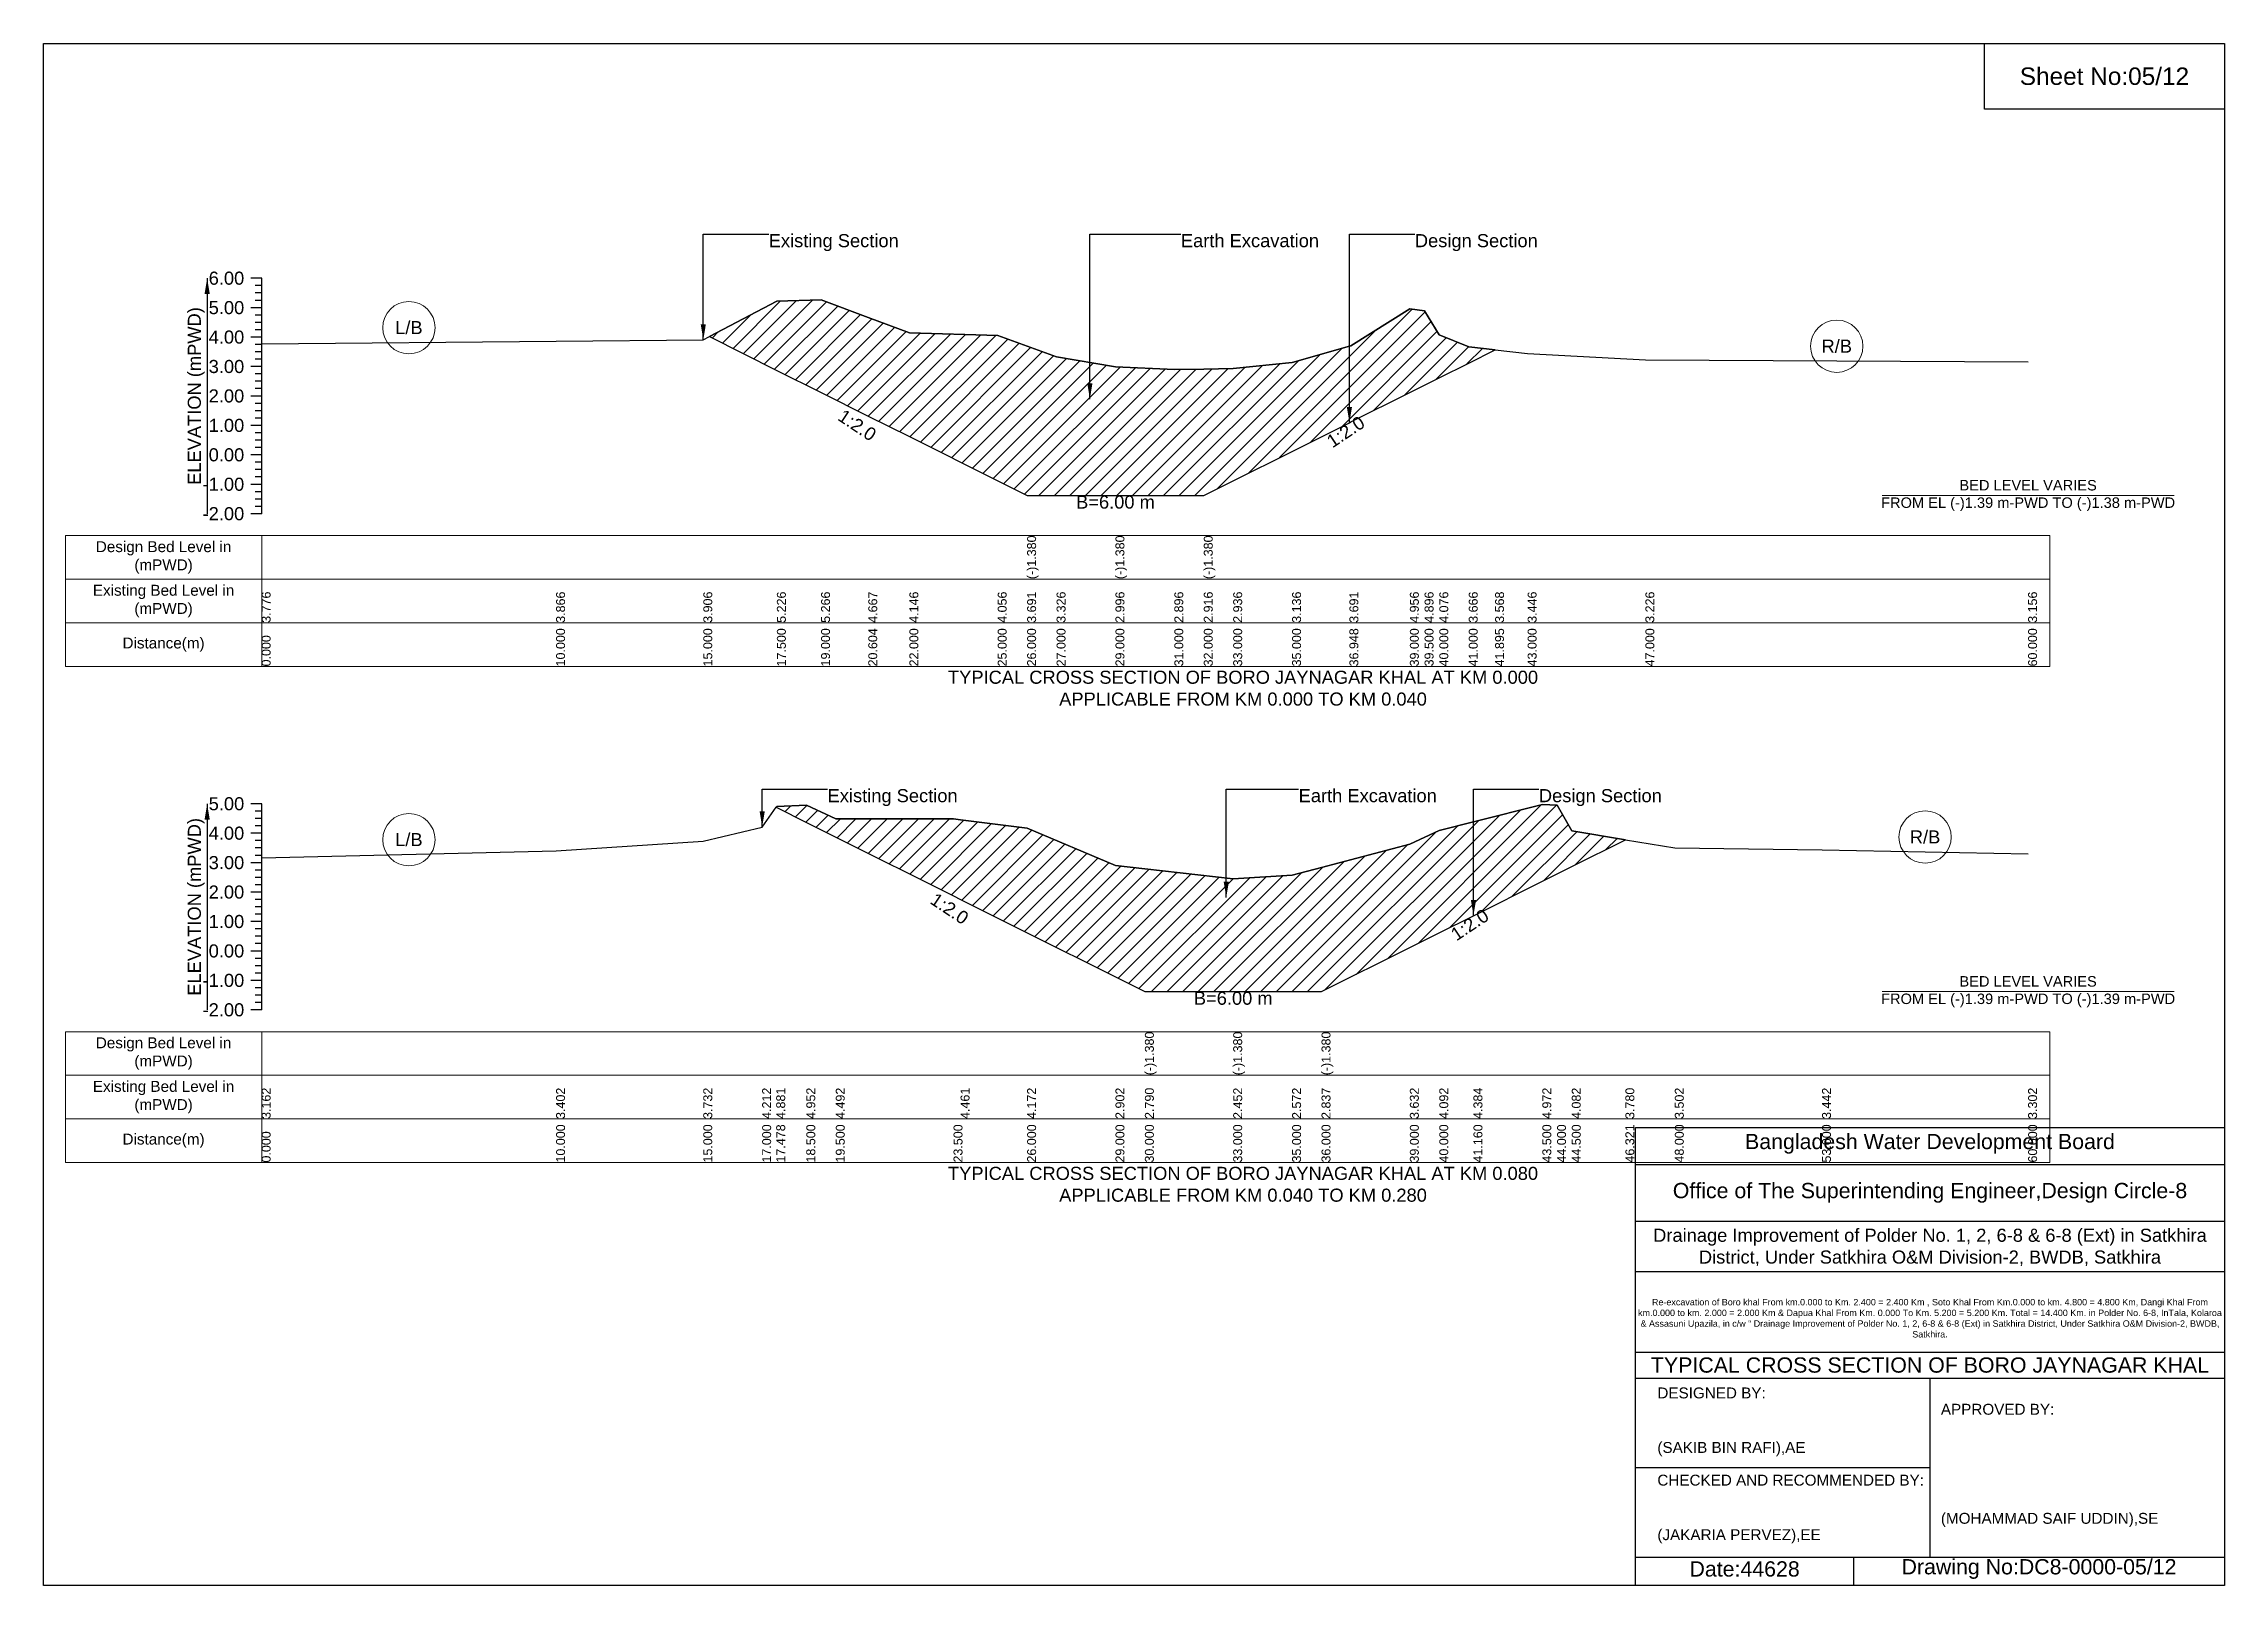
# Model space of a CAD drawing. Header units: inches. Extents: x 91000 to 268000, y -5656 to 20000.
# Drawn here: x 140000 to 148000, y -5656 to 0 of the extents above; entities that cross this region are included whole.
import ezdxf

# ---------------------------------------------------------------- set-up
doc = ezdxf.new("R2010")
doc.units = ezdxf.units.IN
doc.header["$LTSCALE"] = 7
doc.header["$MEASUREMENT"] = 0
for name, color, linetype, lineweight in [('Cross section Data Border', 7, 'Continuous', 9), ('Cross Section Labels', 7, 'Continuous', 9), ('Existing_Bed_Level for Xsection', 7, 'Continuous', 25)]:
    doc.layers.add(name, color=color, linetype=linetype, lineweight=lineweight)
doc.styles.get("Standard").update_dxf_attribs({"font": 'arial.ttf'})
doc.dimstyles.get("Standard").update_dxf_attribs({"dimtxt": 0.18, "dimasz": 0.18, "dimexe": 0.18, "dimexo": 0.0625, "dimgap": 0.09, "dimtad": 0, "dimtih": 1, "dimtoh": 1, "dimdec": 4, "dimzin": 0, "dimdsep": 46, "dimtxsty": 'Standard', "dimcen": 0.09, "dimadec": 0, "dimazin": 0, "dimtfac": 1, "dimtdec": 4, "dimtofl": 0, "dimtmove": 0, "dimatfit": 3, "dimfxl": 1, "dimtolj": 1, "dimtzin": 0, "dimarcsym": 0})

msp = doc.modelspace()

# ---------------------------------------------------------------- texts
at = {"attachment_point": 5}
for s, insert, char_height in [('Sheet No:05/12', (147560, -120), 64), ('Bangladesh Water Development Board', (146920, -4036), 56), ('Office of The Superintending Engineer,Design Circle-8', (146920, -4216), 56)]:
    msp.add_mtext(s, dxfattribs=dict(at, insert=insert, char_height=char_height))
for s, insert, char_height, width, attachment_point in [('Drainage Improvement of Polder No. 1, 2, 6-8 & 6-8 (Ext) in Satkhira District, Under Satkhira O&M Division-2, BWDB, Satkhira', (146920, -4416), 48, 2240, 5), ('Re-excavation of Boro khal From km.0.000 to Km. 2.400 = 2.400 Km , Soto Khal From Km.0.000 to km. 4.800 = 4.800 Km, Dangi Khal From km.0.000 to km. 2.000 = 2.000 Km & Dapua Khal From Km. 0.000 To Km. 5.200 = 5.200 Km. Total = 14.400 Km. in Polder No. 6-8, InTala, Kolaroa & Assasuni Upazila, in c/w “ Drainage Improvement of Polder No. 1, 2, 6-8 & 6-8 (Ext) in Satkhira District, Under Satkhira O&M Division-2, BWDB, Satkhira.', (146920, -4676), 23.565, 2160, 5), ('TYPICAL CROSS SECTION OF BORO JAYNAGAR KHAL', (146920, -4848), 56, 2240, 5), ('DESIGNED BY:^J^J^J(SAKIB BIN RAFI),AE', (145920, -5056), 40, 1120, 4), ('APPROVED BY:^J^J^J^J^J^J(MOHAMMAD SAIF UDDIN),SE', (146960, -5216), 40, 1120, 4), ('CHECKED AND RECOMMENDED BY:^J^J^J(JAKARIA PERVEZ),EE', (145920, -5376), 40, 1120, 4), ('Date:44628', (146240, -5596), 56, 1120, 5), ('Drawing No:DC8-0000-05/12', (147320, -5596), 56, 1760, 5)]:
    msp.add_mtext(s, dxfattribs=dict(insert=insert, char_height=char_height, width=width, attachment_point=attachment_point))
at = {"layer": 'Cross section Data Border', "char_height": 40, "width": 640, "attachment_point": 5}
for s, insert in [('Design Bed Level in (mPWD)', (140440, -1884.8)), ('Existing Bed Level in (mPWD)', (140440, -2044.8)), ('Distance(m)', (140440, -2204.8)), ('Design Bed Level in (mPWD)', (140440, -3704.8)), ('Existing Bed Level in (mPWD)', (140440, -3864.8)), ('Distance(m)', (140440, -4024.8))]:
    msp.add_mtext(s, dxfattribs=dict(at, insert=insert))
at = {"layer": 'Cross Section Labels'}
for s, insert, char_height, attachment_point in [('Existing Section', (142660, -698.8), 48, 1), ('Earth Excavation', (144172, -698.8), 48, 1), ('Design Section', (145030.3, -698.8), 48, 1), ('L/B', (141340, -1042.1), 48, 5), ('R/B', (146578, -1110.1), 48, 5), ('B=6.00 m', (143932, -1657.8), 48, 2), ('BED LEVEL VARIES ^JFROM EL (-)1.39 m-PWD TO (-)1.38 m-PWD', (147280, -1657.8), 38.4, 5), ('TYPICAL CROSS SECTION OF BORO JAYNAGAR KHAL AT KM 0.000^JAPPLICABLE FROM KM 0.000 TO KM 0.040', (144400, -2364.8), 48, 5), ('Existing Section', (142876, -2734.8), 48, 1), ('Earth Excavation', (144604, -2734.8), 48, 1), ('Design Section', (145485.3, -2734.8), 48, 1), ('L/B', (141340, -2920.4), 48, 5), ('R/B', (146902, -2910.6), 48, 5), ('BED LEVEL VARIES ^JFROM EL (-)1.39 m-PWD TO (-)1.39 m-PWD', (147280, -3477.9), 38.4, 5), ('B=6.00 m', (144364, -3477.9), 48, 2), ('TYPICAL CROSS SECTION OF BORO JAYNAGAR KHAL AT KM 0.080^JAPPLICABLE FROM KM 0.040 TO KM 0.280', (144400, -4184.8), 48, 5)]:
    msp.add_mtext(s, dxfattribs=dict(at, insert=insert, char_height=char_height, attachment_point=attachment_point))
at = {"layer": 'Cross Section Labels', "char_height": 48, "attachment_point": 2}
for insert, rotation in [((142998.2, -1379.9), 326.30993), ((144763.3, -1404.1), 33.69007), ((143336.8, -3153.3), 326.30993), ((145218.3, -3212.7), 33.69007)]:
    msp.add_mtext('1:2.0', dxfattribs=dict(at, insert=insert, rotation=rotation))
at = {"layer": 'Existing_Bed_Level for Xsection', "char_height": 48, "attachment_point": 6}
for s, insert in [('6.00', (140736, -860.8)), ('5.00', (140736, -968.8)), ('4.00', (140736, -1076.8)), ('3.00', (140736, -1184.8)), ('2.00', (140736, -1292.8)), ('1.00', (140736, -1400.8)), ('0.00', (140736, -1508.8)), ('-1.00', (140736, -1616.8)), ('-2.00', (140736, -1724.8)), ('5.00', (140736, -2788.8)), ('4.00', (140736, -2896.8)), ('3.00', (140736, -3004.8)), ('2.00', (140736, -3112.8)), ('1.00', (140736, -3220.8)), ('0.00', (140736, -3328.8)), ('-1.00', (140736, -3436.8)), ('-2.00', (140736, -3544.8))]:
    msp.add_mtext(s, dxfattribs=dict(at, insert=insert))
at = {"layer": 'Existing_Bed_Level for Xsection', "rotation": 90}
for s, insert, char_height, attachment_point in [('ELEVATION (mPWD)', (140560, -1292.8), 48, 5), ('(-)1.380', (143608, -1964.8), 32.8, 1), ('(-)1.380', (143932, -1964.8), 32.8, 1), ('(-)1.380', (144256, -1964.8), 32.8, 1), ('3.776', (140800, -2124.8), 32.8, 1), ('3.866', (141880, -2124.8), 32.8, 1), ('3.906', (142420, -2124.8), 32.8, 1), ('5.226', (142690, -2124.8), 32.8, 1), ('5.266', (142852, -2124.8), 32.8, 1), ('4.667', (143025.2, -2124.8), 32.8, 1), ('4.146', (143176, -2124.8), 32.8, 1), ('4.056', (143500, -2124.8), 32.8, 1), ('3.691', (143608, -2124.8), 32.8, 1), ('3.326', (143716, -2124.8), 32.8, 1), ('2.996', (143932, -2124.8), 32.8, 1), ('2.896', (144148, -2124.8), 32.8, 1), ('2.916', (144256, -2124.8), 32.8, 1), ('2.936', (144364, -2124.8), 32.8, 1), ('3.136', (144580, -2124.8), 32.8, 1), ('3.691', (144790.3, -2124.8), 32.8, 1), ('4.956', (145012, -2124.8), 32.8, 1), ('4.896', (145066, -2124.8), 32.8, 1), ('4.076', (145120, -2124.8), 32.8, 1), ('3.666', (145228, -2124.8), 32.8, 1), ('3.568', (145324.7, -2124.8), 32.8, 1), ('3.446', (145444, -2124.8), 32.8, 1), ('3.226', (145876, -2124.8), 32.8, 1), ('3.156', (147280, -2124.8), 32.8, 1), ('10.000', (141880, -2284.8), 32.8, 1), ('15.000', (142420, -2284.8), 32.8, 1), ('17.500', (142690, -2284.8), 32.8, 1), ('19.000', (142852, -2284.8), 32.8, 1), ('20.604', (143025.2, -2284.8), 32.8, 1), ('22.000', (143176, -2284.8), 32.8, 1), ('25.000', (143500, -2284.8), 32.8, 1), ('26.000', (143608, -2284.8), 32.8, 1), ('27.000', (143716, -2284.8), 32.8, 1), ('29.000', (143932, -2284.8), 32.8, 1), ('31.000', (144148, -2284.8), 32.8, 1), ('32.000', (144256, -2284.8), 32.8, 1), ('33.000', (144364, -2284.8), 32.8, 1), ('35.000', (144580, -2284.8), 32.8, 1), ('36.948', (144790.3, -2284.8), 32.8, 1), ('39.000', (145012, -2284.8), 32.8, 1), ('39.500', (145066, -2284.8), 32.8, 1), ('40.000', (145120, -2284.8), 32.8, 1), ('41.000', (145228, -2284.8), 32.8, 1), ('41.895', (145324.7, -2284.8), 32.8, 1), ('43.000', (145444, -2284.8), 32.8, 1), ('47.000', (145876, -2284.8), 32.8, 1), ('60.000', (147280, -2284.8), 32.8, 1), ('0.000', (140800, -2284.8), 32.8, 1), ('ELEVATION (mPWD)', (140560, -3166.8), 48, 5), ('(-)1.380', (144040, -3784.8), 32.8, 1), ('(-)1.380', (144364, -3784.8), 32.8, 1), ('(-)1.380', (144688, -3784.8), 32.8, 1), ('3.162', (140800, -3944.8), 32.8, 1), ('3.402', (141880, -3944.8), 32.8, 1), ('3.732', (142420, -3944.8), 32.8, 1), ('4.212', (142636, -3944.8), 32.8, 1), ('4.881', (142687.6, -3944.8), 32.8, 1), ('4.952', (142798, -3944.8), 32.8, 1), ('4.492', (142906, -3944.8), 32.8, 1), ('4.461', (143363.8, -3944.8), 32.8, 1), ('4.172', (143608, -3944.8), 32.8, 1), ('2.902', (143932, -3944.8), 32.8, 1), ('2.790', (144040, -3944.8), 32.8, 1), ('2.452', (144364, -3944.8), 32.8, 1), ('2.572', (144580, -3944.8), 32.8, 1), ('2.837', (144688, -3944.8), 32.8, 1), ('3.632', (145012, -3944.8), 32.8, 1), ('4.092', (145120, -3944.8), 32.8, 1), ('4.384', (145245.3, -3944.8), 32.8, 1), ('4.972', (145498, -3944.8), 32.8, 1), ('4.082', (145606, -3944.8), 32.8, 1), ('3.780', (145802.6, -3944.8), 32.8, 1), ('3.502', (145984, -3944.8), 32.8, 1), ('3.442', (146524, -3944.8), 32.8, 1), ('3.302', (147280, -3944.8), 32.8, 1), ('0.000', (140800, -4104.8), 32.8, 1), ('10.000', (141880, -4104.8), 32.8, 1), ('15.000', (142420, -4104.8), 32.8, 1), ('17.000', (142636, -4104.8), 32.8, 1), ('17.478', (142687.6, -4104.8), 32.8, 1), ('18.500', (142798, -4104.8), 32.8, 1), ('19.500', (142906, -4104.8), 32.8, 1), ('23.500', (143338, -4104.8), 32.8, 1), ('26.000', (143608, -4104.8), 32.8, 1), ('29.000', (143932, -4104.8), 32.8, 1), ('30.000', (144040, -4104.8), 32.8, 1), ('33.000', (144364, -4104.8), 32.8, 1), ('35.000', (144580, -4104.8), 32.8, 1), ('36.000', (144688, -4104.8), 32.8, 1), ('39.000', (145012, -4104.8), 32.8, 1), ('40.000', (145120, -4104.8), 32.8, 1), ('41.160', (145245.3, -4104.8), 32.8, 1), ('43.500', (145498, -4104.8), 32.8, 1), ('44.000', (145552, -4104.8), 32.8, 1), ('44.500', (145606, -4104.8), 32.8, 1), ('46.321', (145802.6, -4104.8), 32.8, 1), ('48.000', (145984, -4104.8), 32.8, 1), ('53.000', (146524, -4104.8), 32.8, 1), ('60.000', (147280, -4104.8), 32.8, 1)]:
    msp.add_mtext(s, dxfattribs=dict(at, insert=insert, char_height=char_height, attachment_point=attachment_point))

# ---------------------------------------------------------------- hatches: boundary and pattern name
at = {"layer": 'Existing_Bed_Level for Xsection'}
h = msp.add_hatch(dxfattribs=at)
h.set_pattern_fill('ANSI31', color=256, scale=324, style=0)
h.paths.add_polyline_path([(142442.5, -1075), (142690, -1198.8), (142852, -1279.8), (143025.2, -1366.4), (143176, -1441.8), (143500, -1603.8), (143608, -1657.8), (143716, -1657.8), (143932, -1657.8), (144148, -1657.8), (144256, -1657.8), (144364, -1603.8), (144580, -1495.8), (144790.3, -1390.6), (144796, -1387.8), (145012, -1279.8), (145066, -1252.8), (145120, -1225.8), (145228, -1171.8), (145324.7, -1123.5), (145228, -1112.8), (145120, -1068.6), (145066, -980), (145012, -973.5), (144796, -1108.5), (144790.3, -1110.1), (144580, -1170.1), (144364, -1191.7), (144256, -1193.8), (144148, -1196), (143932, -1185.2), (143716, -1149.6), (143608, -1110.1), (143500, -1070.7), (143176, -1061), (143025.2, -1004.7), (142852, -940), (142690, -944.4)])
h = msp.add_hatch(dxfattribs=at)
h.set_pattern_fill('ANSI31', color=256, scale=324, style=0)
h.paths.add_polyline_path([(142687.6, -2801.7), (142690, -2802.9), (142798, -2856.9), (142906, -2910.9), (143338, -3126.9), (143363.8, -3139.8), (143608, -3261.9), (143932, -3423.9), (144040, -3477.9), (144364, -3477.9), (144580, -3477.9), (144688, -3477.9), (145012, -3315.9), (145120, -3261.9), (145245.3, -3199.2), (145498, -3072.9), (145552, -3045.9), (145606, -3018.9), (145802.6, -2920.5), (145606, -2888), (145552, -2794), (145498, -2791.8), (145245.3, -2855.4), (145120, -2886.9), (145012, -2936.6), (144688, -3022.4), (144580, -3051), (144364, -3064), (144040, -3027.6), (143932, -3015.4), (143608, -2878.2), (143363.8, -2847), (143338, -2843.7), (142906, -2843.7), (142798, -2794), (142690, -2798.3)])

# ---------------------------------------------------------------- linework, layer by layer
for points in [[(140000, 0), (148000, 0), (148000, -5656), (140000, -5656)], [(147120, 0), (148000, 0), (148000, -240), (147120, -240)]]:
    msp.add_lwpolyline(points, close=True)
for points in [[(145840, -5656), (145840, -3976), (148000, -3976)], [(145840, -4112), (148000, -4112)], [(145840, -4320), (148000, -4320)], [(145840, -4504), (148000, -4504)], [(145840, -4800), (148000, -4800)], [(145840, -4896), (148000, -4896)], [(146920, -4896), (146920, -5552)], [(145840, -5224), (146920, -5224)], [(145840, -5552), (148000, -5552)], [(146640, -5552), (146640, -5656)]]:
    msp.add_lwpolyline(points)
at = {"layer": 'Cross section Data Border'}
for points in [[(140080, -1804.8), (147360, -1804.8), (147360, -2284.8), (140080, -2284.8)], [(140080, -3624.8), (147360, -3624.8), (147360, -4104.8), (140080, -4104.8)]]:
    msp.add_lwpolyline(points, close=True, dxfattribs=at)
for points in [[(140800, -1804.8), (140800, -2284.8)], [(140080, -1964.8), (147360, -1964.8)], [(140080, -2124.8), (147360, -2124.8)], [(140800, -3624.8), (140800, -4104.8)], [(140080, -3784.8), (147360, -3784.8)], [(140080, -3944.8), (147360, -3944.8)]]:
    msp.add_lwpolyline(points, dxfattribs=at)
at = {"layer": 'Cross Section Labels'}
for points in [[(146744.2, -1657.8), (147815.8, -1657.8)], [(146744.2, -3477.9), (147815.8, -3477.9)]]:
    msp.add_lwpolyline(points, dxfattribs=at)
for centre in [(141340, -1042.1), (146578, -1110.1), (141340, -2920.4), (146902, -2910.6)]:
    msp.add_circle(centre, 96, dxfattribs=at)
at = {"layer": 'Existing_Bed_Level for Xsection'}
for points in [[(140800, -860.8), (140760, -860.8)], [(140800, -1724.8), (140800, -1616.8), (140800, -1508.8), (140800, -1400.8), (140800, -1292.8), (140800, -1184.8), (140800, -1076.8), (140800, -968.8), (140800, -860.8)], [(140800, -887.8), (140776, -887.8)], [(140800, -914.8), (140776, -914.8)], [(140800, -941.8), (140776, -941.8)], [(140800, -1101), (141880, -1091.2), (142420, -1086.9), (142442.5, -1075), (142690, -944.4), (142852, -940), (143025.2, -1004.7), (143176, -1061), (143500, -1070.7), (143608, -1110.1), (143608, -1110.1), (143716, -1149.6), (143932, -1185.2), (143932, -1185.2), (144148, -1196), (144256, -1193.8), (144256, -1193.8), (144364, -1191.7), (144580, -1170.1), (144790.3, -1110.1), (144796, -1108.5), (145012, -973.5), (145066, -980), (145120, -1068.6), (145228, -1112.8), (145324.7, -1123.5), (145444, -1136.6), (145876, -1160.4), (147280, -1167.9)], [(140800, -968.8), (140760, -968.8)], [(140800, -995.8), (140776, -995.8)], [(140800, -1022.8), (140776, -1022.8)], [(140800, -1076.8), (140760, -1076.8)], [(140800, -1049.8), (140776, -1049.8)], [(140800, -1103.8), (140776, -1103.8)], [(140800, -1184.8), (140760, -1184.8)], [(140800, -1130.8), (140776, -1130.8)], [(140800, -1157.8), (140776, -1157.8)], [(140800, -1211.8), (140776, -1211.8)], [(140800, -1238.8), (140776, -1238.8)], [(140800, -1265.8), (140776, -1265.8)], [(140800, -1292.8), (140760, -1292.8)], [(140800, -1319.8), (140776, -1319.8)], [(140800, -1346.8), (140776, -1346.8)], [(140800, -1400.8), (140760, -1400.8)], [(140800, -1373.8), (140776, -1373.8)], [(140800, -1427.8), (140776, -1427.8)], [(140800, -1508.8), (140760, -1508.8)], [(140800, -1454.8), (140776, -1454.8)], [(140800, -1481.8), (140776, -1481.8)], [(140800, -1535.8), (140776, -1535.8)], [(140800, -1562.8), (140776, -1562.8)], [(140800, -1589.8), (140776, -1589.8)], [(140800, -1616.8), (140760, -1616.8)], [(140800, -1643.8), (140776, -1643.8)], [(140800, -1670.8), (140776, -1670.8)], [(140800, -1724.8), (140760, -1724.8)], [(140800, -1697.8), (140776, -1697.8)], [(140800, -2788.8), (140760, -2788.8)], [(140800, -3544.8), (140800, -3436.8), (140800, -3328.8), (140800, -3220.8), (140800, -3112.8), (140800, -3004.8), (140800, -2896.8), (140800, -2788.8)], [(140800, -2987.3), (141880, -2961.4), (142420, -2925.8), (142636, -2873.9), (142687.6, -2801.7), (142690, -2798.3), (142798, -2794), (142906, -2843.7), (143338, -2843.7), (143363.8, -2847), (143608, -2878.2), (143932, -3015.4), (144040, -3027.6), (144040, -3027.6), (144364, -3064), (144364, -3064), (144580, -3051), (144688, -3022.4), (144688, -3022.4), (145012, -2936.6), (145120, -2886.9), (145245.3, -2855.4), (145498, -2791.8), (145552, -2794), (145606, -2888), (145802.6, -2920.5), (145984, -2950.6), (146524, -2957.1), (147280, -2972.2)], [(140800, -2815.8), (140776, -2815.8)], [(140800, -2842.8), (140776, -2842.8)], [(140800, -2869.8), (140776, -2869.8)], [(140800, -2896.8), (140760, -2896.8)], [(140800, -2923.8), (140776, -2923.8)], [(140800, -2950.8), (140776, -2950.8)], [(140800, -3004.8), (140760, -3004.8)], [(140800, -2977.8), (140776, -2977.8)], [(140800, -3031.8), (140776, -3031.8)], [(140800, -3112.8), (140760, -3112.8)], [(140800, -3058.8), (140776, -3058.8)], [(140800, -3085.8), (140776, -3085.8)], [(140800, -3139.8), (140776, -3139.8)], [(140800, -3166.8), (140776, -3166.8)], [(140800, -3193.8), (140776, -3193.8)], [(140800, -3220.8), (140760, -3220.8)], [(140800, -3247.8), (140776, -3247.8)], [(140800, -3274.8), (140776, -3274.8)], [(140800, -3328.8), (140760, -3328.8)], [(140800, -3301.8), (140776, -3301.8)], [(140800, -3355.8), (140776, -3355.8)], [(140800, -3436.8), (140760, -3436.8)], [(140800, -3382.8), (140776, -3382.8)], [(140800, -3409.8), (140776, -3409.8)], [(140800, -3463.8), (140776, -3463.8)], [(140800, -3490.8), (140776, -3490.8)], [(140800, -3517.8), (140776, -3517.8)], [(140800, -3544.8), (140760, -3544.8)]]:
    msp.add_lwpolyline(points, dxfattribs=at)
for points in [[(142442.5, -1075), (142690, -1198.8), (142852, -1279.8), (143025.2, -1366.4), (143176, -1441.8), (143500, -1603.8), (143608, -1657.8), (143608, -1657.8), (143716, -1657.8), (143932, -1657.8), (143932, -1657.8), (144148, -1657.8), (144256, -1657.8), (144256, -1657.8), (144364, -1603.8), (144580, -1495.8), (144790.3, -1390.6), (144796, -1387.8), (145012, -1279.8), (145066, -1252.8), (145120, -1225.8), (145228, -1171.8), (145324.7, -1123.5), (145228, -1112.8), (145120, -1068.6), (145066, -980), (145012, -973.5), (144796, -1108.5), (144790.3, -1110.1), (144580, -1170.1), (144364, -1191.7), (144256, -1193.8), (144256, -1193.8), (144148, -1196), (143932, -1185.2), (143932, -1185.2), (143716, -1149.6), (143608, -1110.1), (143608, -1110.1), (143500, -1070.7), (143176, -1061), (143025.2, -1004.7), (142852, -940), (142690, -944.4)], [(142687.6, -2801.7), (142687.6, -2801.7), (142690, -2802.9), (142798, -2856.9), (142906, -2910.9), (143338, -3126.9), (143363.8, -3139.8), (143608, -3261.9), (143932, -3423.9), (144040, -3477.9), (144040, -3477.9), (144364, -3477.9), (144364, -3477.9), (144580, -3477.9), (144688, -3477.9), (144688, -3477.9), (145012, -3315.9), (145120, -3261.9), (145245.3, -3199.2), (145498, -3072.9), (145552, -3045.9), (145606, -3018.9), (145802.6, -2920.5), (145802.6, -2920.5), (145802.6, -2920.5), (145606, -2888), (145552, -2794), (145498, -2791.8), (145245.3, -2855.4), (145120, -2886.9), (145012, -2936.6), (144688, -3022.4), (144688, -3022.4), (144580, -3051), (144364, -3064), (144364, -3064), (144040, -3027.6), (144040, -3027.6), (143932, -3015.4), (143608, -2878.2), (143363.8, -2847), (143338, -2843.7), (142906, -2843.7), (142798, -2794), (142690, -2798.3), (142687.6, -2801.7)]]:
    msp.add_lwpolyline(points, close=True, dxfattribs=at)

msp.set_redraw_order([(e.dxf.handle, doc.entitydb.next_handle()) for e in msp.query("TEXT MTEXT ATTDEF DIMENSION ARC_DIMENSION")])  # texts and dimensions are drawn at this point

# ---------------------------------------------------------------- leaders
at = {"layer": 'Cross Section Labels', "annotation_type": 0, "has_hookline": 1, "hookline_direction": 0}
for points, text_width in [([(142420, -1086.9), (142420, -698.8), (142659.9, -698.8)], 467.2), ([(143838.1, -1304), (143838.1, -698.8), (144171.9, -698.8)], 497), ([(144790.3, -1390.6), (144790.3, -698.8), (145030.2, -698.8)], 441.2), ([(142636, -2873.9), (142636, -2734.8), (142875.9, -2734.8)], 467.2), ([(144338.5, -3132), (144338.5, -2734.8), (144603.9, -2734.8)], 497), ([(145245.3, -3199.2), (145245.3, -2734.8), (145485.2, -2734.8)], 441.2)]:
    msp.add_leader(points, dimstyle='Standard', override={"dimasz": 57.6}, dxfattribs=dict(at, text_width=text_width))
at = {"layer": 'Existing_Bed_Level for Xsection'}
for points in [[(140600, -860.8), (140600, -1724.8)], [(140600, -2788.8), (140600, -3544.8)]]:
    msp.add_leader(points, dimstyle='Standard', override={"dimasz": 57.6}, dxfattribs=at)

doc.saveas('drawing.dxf')
